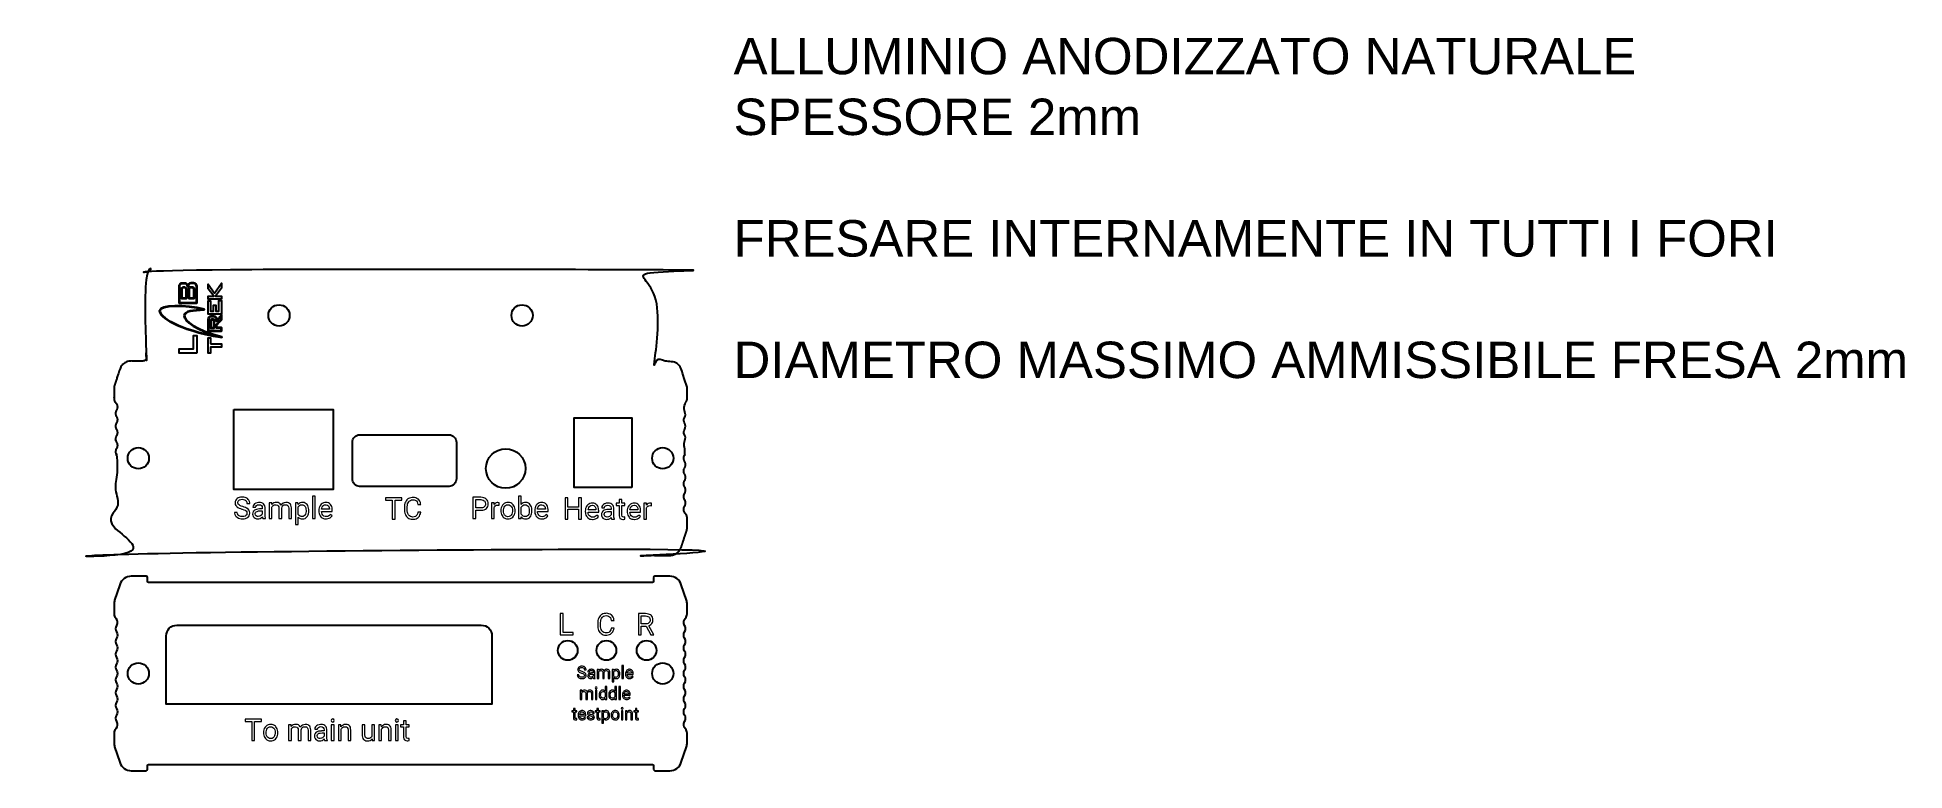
# Model space of a CAD drawing. Header units: inches. Extents: x -13 to 295, y 0 to 121.
import ezdxf

# ---------------------------------------------------------------- set-up
doc = ezdxf.new("R2010")
doc.units = ezdxf.units.IN
doc.header["$MEASUREMENT"] = 0
doc.layers.add('INCISIONI', color=3, linetype='Continuous')
doc.layers.add('TAGLIO', color=1, linetype='Continuous')
doc.styles.get("Standard").update_dxf_attribs({"font": 'Arial.ttf'})

msp = doc.modelspace()

# ---------------------------------------------------------------- texts
at = {"insert": (101.95, 120.64), "char_height": 6, "attachment_point": 1}
msp.add_mtext_dynamic_manual_height_columns('ALLUMINIO ANODIZZATO NATURALE \\PSPESSORE 2mm\\P\\PFRESARE INTERNAMENTE IN TUTTI I FORI\\P\\PDIAMETRO MASSIMO AMMISSIBILE FRESA 2mm', width=226.9994, gutter_width=1, heights=[0], dxfattribs=at)

# ---------------------------------------------------------------- linework, layer by layer
at = {"layer": 'INCISIONI'}
for p, q in [((13.64, 77.04), (13.64, 77.04)), ((15.88, 74.03), (15.88, 74.03)), ((16.86, 74.26), (16.86, 74.26)), ((17.68, 72.4), (17.68, 72.4))]:
    msp.add_line(p, q, dxfattribs=at)
for points in [[(17.68, 77.62), (15.51, 77.62), (15.51, 78.13), (16.41, 78.13), (15.51, 79.34), (15.51, 80.07), (16.53, 78.63), (17.68, 80.25), (17.68, 79.44), (16.72, 78.13), (17.68, 78.13), (17.68, 77.62)], [(17.68, 75.15), (15.51, 75.15), (15.51, 77.37), (15.88, 77.37), (15.88, 75.65), (16.36, 75.65), (16.36, 76.65), (16.73, 76.65), (16.73, 75.65), (17.27, 75.65), (17.27, 77.39), (17.68, 77.39), (17.68, 75.15)], [(13.64, 68.75), (10.7, 68.75), (10.7, 69.43), (13.09, 69.43), (13.09, 71.64), (13.64, 71.64), (13.64, 68.75)], [(15.9, 70.25), (17.68, 70.25), (17.68, 69.74), (15.9, 69.74), (15.9, 68.75), (15.51, 68.75), (15.51, 71.25), (15.9, 71.25), (15.9, 70.25)]]:
    msp.add_lwpolyline(points, close=True, dxfattribs=at)
at = {"layer": 'INCISIONI', "color": 3, "lineweight": 0}
for points in [[(21.05, 43.06), (21.11, 43.05), (21.36, 42.96), (21.56, 42.87), (21.7, 42.79), (21.72, 42.78), (21.84, 42.61), (21.88, 42.39), (21.88, 42.35), (21.83, 42.14), (21.69, 41.98), (21.58, 41.92), (21.38, 41.85), (21.13, 41.83), (21.13, 41.83), (20.89, 41.85), (20.68, 41.91), (20.5, 42.02), (20.41, 42.11), (20.3, 42.3), (20.27, 42.52), (19.81, 42.52), (19.82, 42.37), (19.87, 42.16), (19.98, 41.97), (20.08, 41.84), (20.25, 41.71), (20.46, 41.59), (20.48, 41.58), (20.68, 41.51), (20.9, 41.47), (21.13, 41.45), (21.2, 41.45), (21.44, 41.48), (21.65, 41.53), (21.85, 41.61), (22.02, 41.71), (22.12, 41.8), (22.25, 41.97), (22.32, 42.17), (22.35, 42.39), (22.35, 42.44), (22.31, 42.66), (22.23, 42.86), (22.2, 42.9), (22.06, 43.06), (21.87, 43.2), (21.82, 43.23), (21.65, 43.31), (21.43, 43.39), (21.18, 43.47), (21.17, 43.47), (20.91, 43.56), (20.71, 43.65), (20.57, 43.74), (20.43, 43.9), (20.38, 44.11), (20.39, 44.15), (20.44, 44.36), (20.57, 44.52), (20.66, 44.58), (20.86, 44.65), (21.11, 44.67), (21.3, 44.66), (21.51, 44.6), (21.67, 44.49), (21.75, 44.41), (21.85, 44.22), (21.88, 43.99), (22.34, 43.99), (22.33, 44.11), (22.28, 44.33), (22.19, 44.53), (22.1, 44.64), (21.94, 44.79), (21.75, 44.91), (21.56, 44.99), (21.34, 45.04), (21.11, 45.05), (21.07, 45.05), (20.83, 45.03), (20.61, 44.98), (20.42, 44.9), (20.25, 44.78), (20.14, 44.68), (20.02, 44.51), (19.94, 44.31), (19.92, 44.1), (19.92, 44.06), (19.95, 43.84), (20.04, 43.65), (20.19, 43.48), (20.23, 43.45), (20.39, 43.34), (20.57, 43.24), (20.79, 43.14)], [(23.86, 43.79), (24.1, 43.76), (24.27, 43.66), (24.36, 43.51), (24.4, 43.28), (24.4, 43.08), (23.97, 43.08), (23.94, 43.08), (23.69, 43.06), (23.46, 43.02), (23.27, 42.95), (23.11, 42.86), (23.04, 42.8), (22.9, 42.64), (22.82, 42.45), (22.8, 42.22), (22.82, 42.04), (22.9, 41.84), (23.04, 41.67), (23.06, 41.66), (23.23, 41.55), (23.44, 41.48), (23.67, 41.45), (23.85, 41.47), (24.05, 41.53), (24.24, 41.63), (24.41, 41.78), (24.42, 41.7), (24.47, 41.5), (24.94, 41.5), (24.94, 41.54), (24.9, 41.65), (24.86, 41.86), (24.85, 42.11), (24.85, 43.31), (24.85, 43.35), (24.81, 43.58), (24.72, 43.77), (24.58, 43.93), (24.52, 43.98), (24.34, 44.08), (24.13, 44.13), (23.88, 44.15), (23.79, 44.15), (23.57, 44.11), (23.36, 44.04), (23.33, 44.03), (23.14, 43.91), (22.99, 43.76), (22.89, 43.59), (22.85, 43.38), (23.3, 43.38), (23.32, 43.5), (23.46, 43.67), (23.63, 43.76), (23.86, 43.79)], [(26.31, 44.07), (26.13, 43.96), (25.98, 43.82), (25.96, 44.1), (25.54, 44.1), (25.54, 41.5), (25.99, 41.5), (25.99, 43.4), (26.04, 43.51), (26.18, 43.66), (26.36, 43.75), (26.59, 43.77), (26.7, 43.77), (26.89, 43.71), (27.03, 43.6), (27.11, 43.43), (27.14, 43.21), (27.14, 41.5), (27.59, 41.5), (27.59, 43.23), (27.59, 43.24), (27.65, 43.46), (27.78, 43.63), (27.78, 43.63), (27.97, 43.74), (28.19, 43.77), (28.22, 43.77), (28.46, 43.74), (28.62, 43.64), (28.62, 43.63), (28.71, 43.46), (28.74, 43.22), (28.74, 41.5), (29.19, 41.5), (29.19, 43.25), (29.19, 43.26), (29.16, 43.5), (29.11, 43.7), (29.02, 43.86), (28.89, 43.99), (28.73, 44.08), (28.54, 44.13), (28.32, 44.15), (28.25, 44.15), (28.02, 44.11), (27.83, 44.04), (27.82, 44.03), (27.63, 43.9), (27.49, 43.73), (27.47, 43.78), (27.34, 43.94), (27.18, 44.06), (26.99, 44.13), (26.75, 44.15), (26.52, 44.13)], [(31.63, 41.66), (31.78, 41.82), (31.85, 41.91), (31.94, 42.09), (32, 42.3), (32.04, 42.53), (32.05, 42.78), (32.05, 42.82), (32.05, 42.99), (32.02, 43.23), (31.97, 43.45), (31.89, 43.64), (31.78, 43.8), (31.64, 43.95), (31.47, 44.06), (31.27, 44.13), (31.04, 44.15), (30.83, 44.13), (30.62, 44.07), (30.44, 43.96), (30.29, 43.82), (30.27, 44.1), (29.86, 44.1), (29.86, 40.5), (30.3, 40.5), (30.3, 41.76), (30.43, 41.64), (30.61, 41.54), (30.81, 41.47), (31.05, 41.45), (31.26, 41.47), (31.46, 41.54)], [(31.27, 43.67), (31.42, 43.52), (31.46, 43.47), (31.54, 43.29), (31.59, 43.07), (31.61, 42.83), (31.61, 42.67), (31.58, 42.44), (31.51, 42.23), (31.42, 42.07), (31.31, 41.95), (31.13, 41.85), (30.91, 41.82), (30.81, 41.82), (30.61, 41.88), (30.44, 42), (30.3, 42.17), (30.3, 43.41), (30.36, 43.5), (30.51, 43.65), (30.69, 43.74), (30.91, 43.77), (31.08, 43.75)], [(33.1, 45.19), (32.66, 45.19), (32.66, 41.5), (33.1, 41.5), (33.1, 41.5)], [(34.26, 41.62), (34.45, 41.53), (34.66, 41.47), (34.89, 41.45), (34.97, 41.46), (35.2, 41.49), (35.4, 41.55), (35.58, 41.65), (35.74, 41.79), (35.87, 41.96), (35.6, 42.17), (35.49, 42.05), (35.32, 41.91), (35.15, 41.85), (34.92, 41.82), (34.73, 41.84), (34.54, 41.92), (34.37, 42.06), (34.36, 42.06), (34.25, 42.24), (34.17, 42.44), (34.15, 42.68), (35.91, 42.68), (35.91, 42.86), (35.9, 43.02), (35.87, 43.26), (35.82, 43.47), (35.73, 43.66), (35.63, 43.82), (35.62, 43.83), (35.46, 43.97), (35.28, 44.07), (35.07, 44.13), (34.84, 44.15), (34.67, 44.14), (34.46, 44.08), (34.26, 43.98), (34.11, 43.86), (33.97, 43.7), (33.85, 43.5), (33.83, 43.47), (33.76, 43.26), (33.72, 43.05), (33.7, 42.81), (33.7, 42.73), (33.71, 42.58), (33.74, 42.35), (33.81, 42.15), (33.9, 41.97), (34.03, 41.8), (34.09, 41.75)], [(34.27, 43.43), (34.39, 43.59), (34.44, 43.64), (34.62, 43.75), (34.84, 43.79), (34.9, 43.78), (35.11, 43.73), (35.28, 43.6), (35.34, 43.51), (35.43, 43.32), (35.46, 43.07), (35.46, 43.04), (34.16, 43.04), (34.19, 43.22)], [(44.67, 44.93), (44.67, 44.55), (45.79, 44.55), (45.79, 41.43), (46.25, 41.43), (46.25, 44.55), (47.38, 44.55), (47.38, 44.93)], [(49.94, 42.27), (49.85, 42.08), (49.74, 41.94), (49.6, 41.85), (49.39, 41.78), (49.14, 41.76), (49.01, 41.77), (48.8, 41.83), (48.63, 41.94), (48.48, 42.1), (48.45, 42.14), (48.36, 42.32), (48.29, 42.52), (48.25, 42.75), (48.24, 43), (48.24, 43.34), (48.24, 43.46), (48.27, 43.71), (48.31, 43.92), (48.39, 44.11), (48.49, 44.27), (48.59, 44.38), (48.76, 44.5), (48.96, 44.58), (49.18, 44.6), (49.37, 44.59), (49.58, 44.52), (49.75, 44.41), (49.75, 44.41), (49.87, 44.26), (49.95, 44.06), (50.01, 43.81), (50.47, 43.81), (50.46, 43.9), (50.41, 44.13), (50.32, 44.34), (50.22, 44.52), (50.08, 44.67), (50.01, 44.72), (49.84, 44.83), (49.65, 44.92), (49.43, 44.96), (49.18, 44.98), (49.07, 44.97), (48.84, 44.94), (48.64, 44.88), (48.45, 44.78), (48.36, 44.73), (48.2, 44.59), (48.07, 44.41), (47.95, 44.21), (47.88, 44.03), (47.82, 43.82), (47.79, 43.59), (47.78, 43.35), (47.78, 43.02), (47.78, 42.83), (47.81, 42.59), (47.86, 42.37), (47.94, 42.17), (48.03, 41.99), (48.15, 41.83), (48.18, 41.8), (48.33, 41.65), (48.51, 41.53), (48.7, 41.45), (48.91, 41.4), (49.14, 41.38), (49.26, 41.39), (49.5, 41.42), (49.71, 41.47), (49.89, 41.56), (50.06, 41.69), (50.12, 41.74), (50.25, 41.9), (50.35, 42.09), (50.43, 42.3), (50.47, 42.54), (50.01, 42.54), (50, 42.52)], [(60.92, 42.95), (61.11, 43.03), (61.27, 43.14), (61.4, 43.3), (61.51, 43.48), (61.56, 43.69), (61.58, 43.93), (61.56, 44.15), (61.5, 44.36), (61.4, 44.54), (61.26, 44.7), (61.2, 44.76), (61.03, 44.86), (60.83, 44.94), (60.61, 44.98), (60.36, 45), (59.07, 45), (59.07, 41.5), (59.53, 41.5), (59.53, 42.87), (60.35, 42.87), (60.46, 42.87), (60.71, 42.9)], [(60.81, 43.34), (60.61, 43.27), (60.36, 43.25), (59.53, 43.25), (59.53, 44.62), (60.38, 44.62), (60.55, 44.61), (60.76, 44.54), (60.92, 44.43), (61, 44.34), (61.09, 44.16), (61.12, 43.93), (61.11, 43.79), (61.05, 43.58), (60.92, 43.42)], [(63.36, 43.7), (63.36, 44.11), (63.16, 44.15), (63.06, 44.14), (62.86, 44.09), (62.68, 43.97), (62.54, 43.8), (62.53, 44.1), (62.1, 44.1), (62.1, 41.5), (62.55, 41.5), (62.55, 43.34), (62.6, 43.45), (62.73, 43.6), (62.91, 43.69), (63.14, 43.72)], [(64.41, 44.08), (64.22, 43.98), (64.07, 43.87), (63.92, 43.71), (63.8, 43.51), (63.79, 43.48), (63.71, 43.27), (63.66, 43.05), (63.65, 42.82), (63.65, 42.79), (63.66, 42.6), (63.7, 42.37), (63.76, 42.17), (63.86, 41.98), (63.98, 41.82), (64.04, 41.75), (64.21, 41.62), (64.4, 41.53), (64.6, 41.47), (64.83, 41.45), (65.05, 41.47), (65.26, 41.52), (65.46, 41.62), (65.61, 41.73), (65.75, 41.9), (65.87, 42.09), (65.89, 42.12), (65.96, 42.32), (66, 42.53), (66.02, 42.77), (66.02, 42.8), (66.01, 43), (65.97, 43.22), (65.91, 43.43), (65.81, 43.62), (65.69, 43.78), (65.63, 43.84), (65.46, 43.98), (65.27, 44.07), (65.06, 44.13), (64.83, 44.15), (64.63, 44.13)], [(65.02, 43.76), (65.21, 43.67), (65.37, 43.52), (65.41, 43.46), (65.5, 43.28), (65.55, 43.07), (65.57, 42.82), (65.57, 42.68), (65.53, 42.45), (65.47, 42.25), (65.37, 42.08), (65.24, 41.94), (65.05, 41.85), (64.83, 41.81), (64.65, 41.84), (64.46, 41.92), (64.3, 42.08), (64.26, 42.13), (64.17, 42.31), (64.11, 42.53), (64.1, 42.77), (64.1, 42.92), (64.14, 43.16), (64.2, 43.36), (64.3, 43.52), (64.43, 43.65), (64.61, 43.75), (64.83, 43.78)], [(67.97, 41.47), (68.17, 41.54), (68.35, 41.65), (68.5, 41.81), (68.57, 41.91), (68.66, 42.09), (68.72, 42.29), (68.76, 42.52), (68.77, 42.77), (68.77, 42.81), (68.77, 42.98), (68.74, 43.22), (68.69, 43.43), (68.61, 43.62), (68.5, 43.79), (68.36, 43.94), (68.19, 44.06), (67.99, 44.12), (67.76, 44.15), (67.56, 44.13), (67.35, 44.07), (67.17, 43.96), (67.02, 43.81), (67.02, 45.19), (66.57, 45.19), (66.57, 41.5), (66.98, 41.5), (67, 41.8), (67.15, 41.65), (67.33, 41.54), (67.53, 41.47), (67.76, 41.45)], [(68.19, 43.47), (68.27, 43.29), (68.31, 43.07), (68.33, 42.82), (68.33, 42.68), (68.3, 42.44), (68.24, 42.24), (68.15, 42.08), (68.05, 41.97), (67.87, 41.86), (67.65, 41.83), (67.49, 41.84), (67.3, 41.92), (67.14, 42.05), (67.02, 42.24), (67.02, 43.36), (67.11, 43.51), (67.25, 43.65), (67.43, 43.74), (67.65, 43.77), (67.81, 43.75), (68.01, 43.67), (68.16, 43.52)], [(71.12, 42.16), (71.01, 42.04), (70.84, 41.91), (70.67, 41.84), (70.44, 41.81), (70.26, 41.83), (70.06, 41.91), (69.89, 42.05), (69.88, 42.06), (69.77, 42.23), (69.7, 42.44), (69.67, 42.67), (71.43, 42.67), (71.43, 42.86), (71.42, 43.02), (71.39, 43.25), (71.34, 43.47), (71.26, 43.66), (71.14, 43.81), (71.14, 43.82), (70.99, 43.96), (70.8, 44.07), (70.59, 44.13), (70.36, 44.15), (70.2, 44.13), (69.98, 44.08), (69.78, 43.98), (69.63, 43.86), (69.49, 43.7), (69.37, 43.5), (69.35, 43.46), (69.28, 43.26), (69.24, 43.04), (69.22, 42.81), (69.22, 42.73), (69.23, 42.58), (69.26, 42.35), (69.33, 42.15), (69.43, 41.96), (69.55, 41.8), (69.61, 41.74), (69.78, 41.61), (69.97, 41.52), (70.18, 41.47), (70.41, 41.45), (70.49, 41.45), (70.72, 41.48), (70.92, 41.55), (71.1, 41.65), (71.26, 41.78), (71.39, 41.95)], [(69.79, 43.42), (69.91, 43.59), (69.96, 43.64), (70.14, 43.75), (70.36, 43.78), (70.42, 43.78), (70.63, 43.73), (70.8, 43.6), (70.87, 43.51), (70.95, 43.31), (70.98, 43.07), (70.98, 43.04), (69.68, 43.04), (69.71, 43.21)], [(74.69, 43.4), (74.69, 44.91), (74.23, 44.91), (74.23, 41.41), (74.69, 41.41), (74.69, 43.03), (76.45, 43.03), (76.45, 41.41), (76.92, 41.41), (76.92, 44.91), (76.45, 44.91), (76.45, 43.4)], [(79.45, 42.08), (79.34, 41.95), (79.17, 41.82), (79, 41.75), (78.77, 41.72), (78.59, 41.74), (78.39, 41.82), (78.22, 41.96), (78.22, 41.97), (78.1, 42.14), (78.02, 42.35), (78, 42.58), (79.76, 42.58), (79.76, 42.77), (79.75, 42.93), (79.72, 43.16), (79.67, 43.38), (79.59, 43.57), (79.48, 43.72), (79.47, 43.73), (79.31, 43.87), (79.13, 43.98), (78.93, 44.04), (78.69, 44.06), (78.53, 44.04), (78.32, 43.99), (78.11, 43.89), (77.96, 43.77), (77.82, 43.61), (77.7, 43.41), (77.68, 43.37), (77.61, 43.17), (77.57, 42.95), (77.55, 42.72), (77.55, 42.64), (77.56, 42.49), (77.59, 42.26), (77.66, 42.06), (77.75, 41.87), (77.89, 41.71), (77.94, 41.65), (78.11, 41.53), (78.3, 41.43), (78.51, 41.38), (78.74, 41.36), (78.83, 41.36), (79.05, 41.39), (79.25, 41.46), (79.43, 41.56), (79.59, 41.69), (79.72, 41.86)], [(78.97, 43.64), (79.13, 43.51), (79.2, 43.42), (79.28, 43.22), (79.31, 42.98), (79.31, 42.95), (78.01, 42.95), (78.05, 43.12), (78.12, 43.33), (78.24, 43.5), (78.29, 43.55), (78.47, 43.66), (78.69, 43.69), (78.75, 43.69)], [(81.77, 43.41), (81.81, 43.19), (81.81, 42.98), (81.38, 42.98), (81.35, 42.98), (81.09, 42.97), (80.87, 42.93), (80.67, 42.86), (80.51, 42.76), (80.44, 42.71), (80.31, 42.55), (80.23, 42.35), (80.2, 42.13), (80.22, 41.94), (80.3, 41.74), (80.45, 41.58), (80.46, 41.56), (80.64, 41.45), (80.84, 41.38), (81.07, 41.36), (81.25, 41.38), (81.45, 41.43), (81.64, 41.54), (81.81, 41.68), (81.83, 41.61), (81.88, 41.41), (82.34, 41.41), (82.34, 41.45), (82.31, 41.55), (82.26, 41.76), (82.25, 42.02), (82.25, 43.21), (82.25, 43.25), (82.21, 43.48), (82.13, 43.68), (81.99, 43.83), (81.92, 43.89), (81.74, 43.98), (81.53, 44.04), (81.28, 44.06), (81.19, 44.05), (80.97, 44.02), (80.77, 43.95), (80.73, 43.94), (80.54, 43.82), (80.39, 43.66), (80.29, 43.5), (80.25, 43.29), (80.7, 43.29), (80.72, 43.41), (80.86, 43.58), (81.03, 43.67), (81.26, 43.7), (81.26, 43.7), (81.5, 43.66), (81.67, 43.56)], [(83.11, 44.64), (83.11, 44.01), (82.63, 44.01), (82.63, 43.66), (83.11, 43.66), (83.11, 42.05), (83.11, 41.93), (83.16, 41.71), (83.26, 41.54), (83.3, 41.5), (83.48, 41.39), (83.71, 41.36), (83.82, 41.37), (84.05, 41.41), (84.05, 41.77), (83.84, 41.74), (83.81, 41.74), (83.62, 41.82), (83.6, 41.83), (83.55, 42.05), (83.55, 43.66), (84.04, 43.66), (84.04, 44.01), (83.55, 44.01), (83.55, 44.64)], [(85.64, 41.36), (85.72, 41.36), (85.94, 41.39), (86.14, 41.46), (86.32, 41.56), (86.48, 41.69), (86.62, 41.86), (86.35, 42.08), (86.23, 41.95), (86.06, 41.82), (85.89, 41.75), (85.66, 41.72), (85.48, 41.74), (85.28, 41.82), (85.11, 41.96), (85.11, 41.97), (84.99, 42.14), (84.92, 42.35), (84.89, 42.58), (86.65, 42.58), (86.65, 42.77), (86.64, 42.93), (86.62, 43.16), (86.56, 43.38), (86.48, 43.57), (86.37, 43.72), (86.36, 43.73), (86.21, 43.87), (86.03, 43.98), (85.82, 44.04), (85.58, 44.06), (85.42, 44.04), (85.21, 43.99), (85.01, 43.89), (84.86, 43.77), (84.71, 43.61), (84.59, 43.41), (84.57, 43.37), (84.5, 43.17), (84.46, 42.95), (84.44, 42.72), (84.44, 42.64), (84.45, 42.49), (84.48, 42.26), (84.55, 42.06), (84.65, 41.87), (84.77, 41.71), (84.83, 41.65), (85, 41.53), (85.19, 41.43), (85.4, 41.38)], [(85.58, 43.69), (85.64, 43.69), (85.85, 43.64), (86.02, 43.51), (86.09, 43.42), (86.17, 43.22), (86.21, 42.98), (86.21, 42.95), (84.9, 42.95), (84.94, 43.12), (85.01, 43.33), (85.13, 43.5), (85.18, 43.55), (85.36, 43.66)], [(87.8, 43.51), (87.98, 43.6), (88.2, 43.63), (88.42, 43.61), (88.42, 44.02), (88.22, 44.06), (88.12, 44.05), (87.92, 44), (87.75, 43.88), (87.6, 43.71), (87.6, 44.01), (87.16, 44.01), (87.16, 41.41), (87.61, 41.41), (87.61, 43.25), (87.66, 43.36)], [(24.31, 42.09), (24.13, 41.95), (23.95, 41.87), (23.74, 41.84), (23.57, 41.86), (23.38, 41.96), (23.29, 42.07), (23.24, 42.28), (23.24, 42.33), (23.29, 42.49), (23.39, 42.61), (23.55, 42.69), (23.77, 42.75), (24.06, 42.76), (24.4, 42.76), (24.4, 42.23)], [(80.69, 41.98), (80.64, 42.19), (80.64, 42.23), (80.69, 42.39), (80.79, 42.51), (80.96, 42.6), (81.18, 42.65), (81.46, 42.67), (81.81, 42.67), (81.81, 42.14), (81.71, 42), (81.54, 41.86), (81.36, 41.78), (81.14, 41.75), (80.97, 41.77), (80.78, 41.87)], [(73.43, 25.85), (73.43, 22.35), (75.55, 22.35), (75.55, 22.73), (73.9, 22.73), (73.9, 25.85)], [(80.18, 25.66), (80.01, 25.51), (79.87, 25.34), (79.76, 25.14), (79.69, 24.95), (79.63, 24.74), (79.6, 24.52), (79.59, 24.28), (79.59, 23.94), (79.59, 23.75), (79.62, 23.52), (79.67, 23.3), (79.75, 23.1), (79.84, 22.92), (79.96, 22.75), (79.99, 22.73), (80.14, 22.58), (80.32, 22.46), (80.51, 22.38), (80.72, 22.32), (80.96, 22.31), (81.07, 22.31), (81.31, 22.34), (81.52, 22.4), (81.71, 22.49), (81.87, 22.61), (81.93, 22.67), (82.06, 22.83), (82.16, 23.02), (82.24, 23.23), (82.28, 23.47), (81.82, 23.47), (81.81, 23.45), (81.75, 23.2), (81.66, 23), (81.54, 22.86), (81.41, 22.77), (81.2, 22.71), (80.96, 22.69), (80.82, 22.7), (80.61, 22.75), (80.44, 22.86), (80.29, 23.02), (80.26, 23.07), (80.17, 23.25), (80.1, 23.45), (80.06, 23.67), (80.05, 23.93), (80.05, 24.27), (80.05, 24.39), (80.08, 24.63), (80.13, 24.85), (80.2, 25.04), (80.3, 25.2), (80.4, 25.31), (80.57, 25.43), (80.77, 25.5), (81, 25.53), (81.18, 25.51), (81.39, 25.45), (81.56, 25.34), (81.56, 25.33), (81.68, 25.19), (81.76, 24.98), (81.82, 24.73), (82.28, 24.73), (82.27, 24.83), (82.22, 25.06), (82.14, 25.26), (82.03, 25.44), (81.89, 25.59), (81.83, 25.65), (81.65, 25.76), (81.45, 25.84), (81.24, 25.89), (81, 25.91), (80.88, 25.9), (80.66, 25.87), (80.45, 25.8), (80.26, 25.71)], [(86.3, 22.35), (86.76, 22.35), (86.76, 23.77), (87.58, 23.77), (88.34, 22.35), (88.84, 22.35), (88.84, 22.38), (88.02, 23.87), (88.18, 23.94), (88.36, 24.07), (88.51, 24.23), (88.59, 24.37), (88.66, 24.57), (88.68, 24.8), (88.68, 24.8), (88.66, 25.04), (88.6, 25.25), (88.51, 25.43), (88.37, 25.58), (88.31, 25.63), (88.14, 25.73), (87.94, 25.79), (87.71, 25.84), (87.46, 25.85), (86.3, 25.85)], [(86.76, 25.47), (87.47, 25.47), (87.65, 25.46), (87.86, 25.4), (88.03, 25.3), (88.1, 25.22), (88.19, 25.03), (88.22, 24.8), (88.21, 24.69), (88.15, 24.49), (88.02, 24.32), (87.91, 24.24), (87.71, 24.17), (87.47, 24.15), (86.76, 24.15)], [(77.66, 15.84), (77.62, 15.96), (77.6, 15.98), (77.52, 16.07), (77.41, 16.15), (77.38, 16.17), (77.28, 16.22), (77.16, 16.26), (77.02, 16.31), (77.01, 16.31), (76.86, 16.36), (76.75, 16.41), (76.66, 16.46), (76.59, 16.55), (76.56, 16.67), (76.56, 16.7), (76.59, 16.82), (76.67, 16.91), (76.72, 16.94), (76.83, 16.98), (76.97, 17), (77.08, 16.99), (77.2, 16.95), (77.3, 16.89), (77.34, 16.84), (77.39, 16.73), (77.41, 16.6), (77.68, 16.6), (77.67, 16.67), (77.64, 16.79), (77.59, 16.91), (77.54, 16.97), (77.45, 17.06), (77.34, 17.13), (77.23, 17.17), (77.11, 17.2), (76.97, 17.21), (76.95, 17.21), (76.81, 17.2), (76.69, 17.17), (76.58, 17.12), (76.48, 17.06), (76.42, 17), (76.35, 16.9), (76.31, 16.79), (76.29, 16.66), (76.29, 16.64), (76.31, 16.52), (76.37, 16.41), (76.45, 16.31), (76.47, 16.29), (76.56, 16.23), (76.67, 16.17), (76.79, 16.12), (76.94, 16.07), (76.97, 16.07), (77.12, 16.02), (77.23, 15.96), (77.31, 15.91), (77.32, 15.91), (77.39, 15.81), (77.42, 15.69), (77.42, 15.67), (77.39, 15.55), (77.31, 15.46), (77.24, 15.42), (77.13, 15.38), (76.99, 15.37), (76.99, 15.37), (76.85, 15.38), (76.73, 15.42), (76.63, 15.48), (76.57, 15.53), (76.51, 15.64), (76.49, 15.76), (76.23, 15.76), (76.24, 15.68), (76.27, 15.56), (76.33, 15.45), (76.39, 15.38), (76.48, 15.3), (76.6, 15.24), (76.61, 15.23), (76.73, 15.19), (76.86, 15.16), (76.99, 15.15), (77.02, 15.15), (77.16, 15.17), (77.29, 15.19), (77.4, 15.24), (77.49, 15.3), (77.55, 15.35), (77.62, 15.45), (77.67, 15.56), (77.68, 15.69), (77.68, 15.71)], [(78.22, 16.26), (78.24, 16.32), (78.32, 16.42), (78.41, 16.47), (78.54, 16.49), (78.55, 16.49), (78.68, 16.47), (78.78, 16.41), (78.84, 16.33), (78.86, 16.2), (78.86, 16.08), (78.61, 16.08), (78.59, 16.08), (78.45, 16.07), (78.32, 16.05), (78.21, 16.01), (78.11, 15.96), (78.08, 15.93), (78, 15.83), (77.95, 15.72), (77.94, 15.6), (77.95, 15.49), (78, 15.37), (78.08, 15.28), (78.09, 15.27), (78.19, 15.21), (78.31, 15.17), (78.44, 15.15), (78.54, 15.16), (78.65, 15.19), (78.76, 15.26), (78.86, 15.34), (78.87, 15.3), (78.9, 15.18), (79.16, 15.18), (79.16, 15.2), (79.14, 15.26), (79.12, 15.38), (79.11, 15.53), (79.11, 16.21), (79.11, 16.24), (79.09, 16.37), (79.04, 16.48), (78.96, 16.57), (78.92, 16.6), (78.82, 16.65), (78.7, 16.68), (78.56, 16.7), (78.51, 16.69), (78.38, 16.68), (78.26, 16.64), (78.25, 16.63), (78.13, 16.56), (78.05, 16.47), (77.99, 16.37), (77.97, 16.26)], [(78.86, 15.6), (78.8, 15.52), (78.7, 15.44), (78.6, 15.4), (78.47, 15.37), (78.38, 15.39), (78.27, 15.44), (78.22, 15.51), (78.19, 15.63), (78.19, 15.65), (78.22, 15.74), (78.28, 15.81), (78.37, 15.86), (78.5, 15.89), (78.66, 15.9), (78.86, 15.9)], [(79.51, 16.67), (79.51, 15.18), (79.76, 15.18), (79.76, 16.27), (79.79, 16.33), (79.87, 16.41), (79.98, 16.46), (80.1, 16.48), (80.17, 16.48), (80.28, 16.44), (80.36, 16.38), (80.41, 16.28), (80.42, 16.16), (80.42, 15.18), (80.68, 15.18), (80.68, 16.17), (80.68, 16.18), (80.71, 16.3), (80.78, 16.4), (80.79, 16.4), (80.89, 16.46), (81.02, 16.48), (81.04, 16.48), (81.17, 16.46), (81.26, 16.4), (81.27, 16.4), (81.32, 16.3), (81.34, 16.16), (81.34, 15.18), (81.59, 15.18), (81.59, 16.18), (81.59, 16.19), (81.58, 16.32), (81.54, 16.44), (81.49, 16.53), (81.42, 16.6), (81.33, 16.66), (81.22, 16.68), (81.09, 16.7), (81.05, 16.7), (80.93, 16.68), (80.81, 16.63), (80.81, 16.63), (80.7, 16.55), (80.62, 16.46), (80.61, 16.48), (80.54, 16.58), (80.45, 16.64), (80.33, 16.68), (80.2, 16.7), (80.07, 16.68), (79.95, 16.65), (79.85, 16.59), (79.76, 16.5), (79.75, 16.67)], [(82.31, 16.59), (82.22, 16.5), (82.21, 16.67), (81.97, 16.67), (81.97, 14.61), (82.23, 14.61), (82.23, 15.33), (82.3, 15.26), (82.4, 15.2), (82.52, 15.17), (82.65, 15.15), (82.77, 15.17), (82.89, 15.2), (82.99, 15.27), (83.07, 15.36), (83.11, 15.42), (83.16, 15.52), (83.2, 15.64), (83.22, 15.77), (83.23, 15.91), (83.23, 15.93), (83.23, 16.03), (83.21, 16.17), (83.18, 16.29), (83.13, 16.4), (83.07, 16.49), (82.99, 16.58), (82.89, 16.64), (82.78, 16.68), (82.65, 16.7), (82.53, 16.68), (82.41, 16.65)], [(82.51, 15.37), (82.4, 15.4), (82.3, 15.46), (82.23, 15.57), (82.23, 16.28), (82.26, 16.32), (82.35, 16.41), (82.45, 16.46), (82.57, 16.48), (82.67, 16.47), (82.78, 16.42), (82.87, 16.34), (82.89, 16.31), (82.94, 16.2), (82.96, 16.08), (82.97, 15.94), (82.97, 15.85), (82.95, 15.71), (82.92, 15.6), (82.87, 15.51), (82.81, 15.44), (82.7, 15.38), (82.58, 15.36)], [(83.83, 15.18), (83.83, 15.18), (83.83, 17.29), (83.57, 17.29), (83.57, 15.18)], [(84.41, 16.53), (84.32, 16.44), (84.25, 16.33), (84.25, 16.3), (84.2, 16.19), (84.18, 16.07), (84.17, 15.93), (84.17, 15.88), (84.17, 15.8), (84.19, 15.67), (84.23, 15.55), (84.29, 15.45), (84.36, 15.35), (84.39, 15.32), (84.49, 15.25), (84.6, 15.2), (84.72, 15.17), (84.85, 15.15), (84.9, 15.16), (85.03, 15.17), (85.14, 15.21), (85.24, 15.27), (85.33, 15.35), (85.41, 15.44), (85.26, 15.56), (85.19, 15.49), (85.09, 15.42), (85, 15.38), (84.86, 15.36), (84.76, 15.37), (84.65, 15.42), (84.55, 15.5), (84.55, 15.5), (84.48, 15.6), (84.44, 15.72), (84.42, 15.85), (85.43, 15.85), (85.43, 15.96), (85.43, 16.05), (85.41, 16.19), (85.38, 16.31), (85.33, 16.41), (85.27, 16.5), (85.26, 16.51), (85.18, 16.59), (85.07, 16.65), (84.95, 16.68), (84.82, 16.7), (84.72, 16.69), (84.61, 16.66), (84.49, 16.6)], [(84.45, 16.16), (84.5, 16.28), (84.56, 16.38), (84.59, 16.4), (84.7, 16.47), (84.82, 16.49), (84.86, 16.49), (84.98, 16.46), (85.07, 16.38), (85.11, 16.33), (85.15, 16.22), (85.17, 16.08), (85.17, 16.06), (84.43, 16.06)], [(77.29, 13.24), (77.17, 13.21), (77.07, 13.14), (76.98, 13.06), (76.97, 13.23), (76.73, 13.23), (76.73, 11.74), (76.99, 11.74), (76.99, 12.82), (77.02, 12.88), (77.1, 12.97), (77.2, 13.02), (77.33, 13.04), (77.39, 13.03), (77.5, 13), (77.58, 12.94), (77.63, 12.84), (77.64, 12.71), (77.64, 11.74), (77.9, 11.74), (77.9, 12.73), (77.9, 12.73), (77.93, 12.86), (78.01, 12.95), (78.01, 12.96), (78.11, 13.02), (78.24, 13.04), (78.26, 13.04), (78.4, 13.02), (78.49, 12.96), (78.49, 12.96), (78.54, 12.86), (78.56, 12.72), (78.56, 11.74), (78.81, 11.74), (78.81, 12.73), (78.81, 12.75), (78.8, 12.88), (78.77, 12.99), (78.72, 13.09), (78.64, 13.16), (78.55, 13.21), (78.45, 13.24), (78.32, 13.25), (78.28, 13.25), (78.15, 13.23), (78.04, 13.19), (78.03, 13.18), (77.93, 13.11), (77.84, 13.01), (77.83, 13.04), (77.76, 13.13), (77.67, 13.2), (77.55, 13.24), (77.42, 13.25)], [(79.24, 13.73), (79.2, 13.62), (79.24, 13.52), (79.35, 13.48), (79.46, 13.52), (79.5, 13.62), (79.46, 13.73), (79.35, 13.77)], [(79.22, 13.23), (79.22, 11.74), (79.47, 11.74), (79.47, 13.23)], [(80.4, 13.25), (80.24, 13.23), (80.1, 13.16), (79.98, 13.05), (79.93, 12.98), (79.87, 12.84), (79.83, 12.68), (79.82, 12.49), (79.82, 12.48), (79.82, 12.37), (79.85, 12.2), (79.9, 12.05), (79.98, 11.92), (79.98, 11.92), (80.1, 11.81), (80.24, 11.74), (80.4, 11.71), (80.56, 11.73), (80.71, 11.79), (80.82, 11.9), (80.84, 11.74), (81.07, 11.74), (81.07, 13.85), (80.82, 13.85), (80.82, 13.07), (80.71, 13.16), (80.57, 13.23), (80.4, 13.25)], [(80.58, 13.02), (80.71, 12.96), (80.82, 12.83), (80.82, 12.15), (80.75, 12.04), (80.62, 11.96), (80.46, 11.93), (80.45, 11.93), (80.3, 11.97), (80.18, 12.07), (80.14, 12.13), (80.09, 12.28), (80.07, 12.46), (80.08, 12.6), (80.11, 12.77), (80.18, 12.89), (80.19, 12.91), (80.31, 13), (80.47, 13.04)], [(81.99, 13.25), (81.99, 13.25), (81.82, 13.23), (81.68, 13.16), (81.56, 13.05), (81.52, 12.98), (81.45, 12.84), (81.42, 12.68), (81.4, 12.49), (81.4, 12.48), (81.41, 12.37), (81.43, 12.2), (81.49, 12.05), (81.56, 11.92), (81.57, 11.92), (81.69, 11.81), (81.83, 11.74), (81.99, 11.71), (82.15, 11.73), (82.29, 11.79), (82.41, 11.9), (82.42, 11.74), (82.66, 11.74), (82.66, 13.85), (82.4, 13.85), (82.4, 13.07), (82.3, 13.16), (82.16, 13.23)], [(82.04, 11.93), (81.88, 11.97), (81.76, 12.07), (81.72, 12.13), (81.67, 12.28), (81.66, 12.46), (81.66, 12.6), (81.7, 12.77), (81.76, 12.89), (81.77, 12.91), (81.89, 13), (82.05, 13.04), (82.17, 13.02), (82.3, 12.96), (82.4, 12.83), (82.4, 12.15), (82.33, 12.04), (82.21, 11.96), (82.05, 11.93)], [(83.32, 11.74), (83.32, 11.74), (83.32, 13.85), (83.07, 13.85), (83.07, 11.74)], [(83.82, 13), (83.75, 12.88), (83.74, 12.86), (83.7, 12.75), (83.68, 12.62), (83.67, 12.49), (83.67, 12.44), (83.67, 12.36), (83.69, 12.23), (83.73, 12.11), (83.78, 12), (83.86, 11.91), (83.89, 11.88), (83.99, 11.81), (84.09, 11.75), (84.22, 11.72), (84.35, 11.71), (84.4, 11.71), (84.52, 11.73), (84.64, 11.77), (84.74, 11.82), (84.83, 11.9), (84.91, 12), (84.75, 12.12), (84.69, 12.05), (84.59, 11.97), (84.5, 11.94), (84.36, 11.92), (84.26, 11.93), (84.15, 11.98), (84.05, 12.06), (84.05, 12.06), (83.98, 12.16), (83.94, 12.28), (83.92, 12.41), (84.93, 12.41), (84.93, 12.51), (84.93, 12.61), (84.91, 12.74), (84.88, 12.87), (84.83, 12.97), (84.77, 13.06), (84.76, 13.07), (84.68, 13.15), (84.57, 13.21), (84.45, 13.24), (84.32, 13.25), (84.23, 13.25), (84.1, 13.21), (83.99, 13.16), (83.9, 13.09)], [(83.95, 12.72), (83.99, 12.84), (84.06, 12.93), (84.09, 12.96), (84.19, 13.02), (84.32, 13.05), (84.35, 13.04), (84.47, 13.01), (84.57, 12.94), (84.61, 12.89), (84.65, 12.78), (84.68, 12.64), (84.68, 12.62), (83.93, 12.62)], [(75.89, 8.61), (75.88, 8.62), (75.86, 8.74), (75.86, 9.67), (76.13, 9.67), (76.13, 9.87), (75.86, 9.87), (75.86, 10.23), (75.6, 10.23), (75.6, 9.87), (75.33, 9.87), (75.33, 9.67), (75.6, 9.67), (75.6, 8.75), (75.6, 8.68), (75.63, 8.55), (75.69, 8.45), (75.71, 8.43), (75.81, 8.37), (75.94, 8.35), (76.01, 8.36), (76.14, 8.38), (76.14, 8.58), (76.02, 8.57), (76, 8.57)], [(77.19, 8.57), (77.06, 8.56), (76.96, 8.57), (76.84, 8.61), (76.75, 8.7), (76.74, 8.7), (76.67, 8.8), (76.63, 8.92), (76.62, 9.05), (77.62, 9.05), (77.62, 9.15), (77.62, 9.25), (77.6, 9.38), (77.57, 9.51), (77.53, 9.61), (77.46, 9.7), (77.46, 9.71), (77.37, 9.79), (77.27, 9.85), (77.15, 9.88), (77.01, 9.89), (76.92, 9.89), (76.8, 9.85), (76.69, 9.8), (76.6, 9.73), (76.51, 9.63), (76.45, 9.52), (76.44, 9.5), (76.4, 9.39), (76.37, 9.26), (76.36, 9.13), (76.36, 9.08), (76.37, 9), (76.39, 8.87), (76.42, 8.75), (76.48, 8.64), (76.55, 8.55), (76.58, 8.52), (76.68, 8.45), (76.79, 8.39), (76.91, 8.36), (77.04, 8.35), (77.09, 8.35), (77.22, 8.37), (77.34, 8.41), (77.44, 8.46), (77.53, 8.54), (77.6, 8.64), (77.45, 8.76), (77.39, 8.69), (77.29, 8.61)], [(77.05, 9.68), (77.17, 9.65), (77.27, 9.58), (77.3, 9.53), (77.35, 9.42), (77.37, 9.28), (77.37, 9.26), (76.62, 9.26), (76.65, 9.36), (76.69, 9.48), (76.76, 9.57), (76.78, 9.6), (76.89, 9.66), (77.01, 9.68)], [(77.94, 9.61), (77.91, 9.46), (77.91, 9.42), (77.96, 9.27), (77.99, 9.23), (78.13, 9.13), (78.26, 9.08), (78.43, 9.03), (78.58, 8.99), (78.7, 8.93), (78.72, 8.92), (78.78, 8.77), (78.78, 8.75), (78.7, 8.62), (78.63, 8.58), (78.46, 8.56), (78.35, 8.57), (78.21, 8.63), (78.16, 8.68), (78.11, 8.84), (77.86, 8.84), (77.87, 8.74), (77.93, 8.59), (78.01, 8.51), (78.15, 8.41), (78.29, 8.37), (78.46, 8.35), (78.58, 8.36), (78.74, 8.4), (78.88, 8.47), (78.91, 8.5), (79.01, 8.63), (79.04, 8.79), (79.03, 8.84), (78.98, 8.99), (78.95, 9.04), (78.81, 9.14), (78.67, 9.19), (78.5, 9.24), (78.36, 9.27), (78.23, 9.33), (78.23, 9.33), (78.16, 9.46), (78.16, 9.49), (78.24, 9.62), (78.29, 9.65), (78.45, 9.68), (78.54, 9.68), (78.68, 9.61), (78.71, 9.58), (78.77, 9.43), (79.02, 9.43), (79.02, 9.49), (78.97, 9.64), (78.87, 9.76), (78.78, 9.82), (78.63, 9.87), (78.45, 9.89), (78.36, 9.89), (78.2, 9.85), (78.06, 9.77), (78.03, 9.74)], [(79.75, 8.61), (79.74, 8.62), (79.71, 8.74), (79.71, 9.67), (79.99, 9.67), (79.99, 9.87), (79.71, 9.87), (79.71, 10.23), (79.46, 10.23), (79.46, 9.87), (79.19, 9.87), (79.19, 9.67), (79.46, 9.67), (79.46, 8.75), (79.46, 8.68), (79.49, 8.55), (79.54, 8.45), (79.57, 8.43), (79.67, 8.37), (79.8, 8.35), (79.87, 8.36), (80, 8.38), (80, 8.58), (79.87, 8.57), (79.86, 8.57)], [(80.62, 9.78), (80.53, 9.7), (80.52, 9.87), (80.29, 9.87), (80.29, 7.81), (80.54, 7.81), (80.54, 8.52), (80.61, 8.46), (80.71, 8.4), (80.83, 8.36), (80.97, 8.35), (81.09, 8.36), (81.2, 8.4), (81.3, 8.47), (81.38, 8.56), (81.42, 8.61), (81.47, 8.72), (81.51, 8.83), (81.53, 8.96), (81.54, 9.1), (81.54, 9.13), (81.54, 9.23), (81.52, 9.37), (81.49, 9.49), (81.45, 9.6), (81.38, 9.69), (81.31, 9.78), (81.2, 9.84), (81.09, 9.88), (80.96, 9.89), (80.84, 9.88), (80.72, 9.85)], [(80.83, 8.56), (80.71, 8.6), (80.62, 8.66), (80.54, 8.76), (80.54, 9.47), (80.57, 9.52), (80.66, 9.61), (80.76, 9.66), (80.89, 9.68), (80.98, 9.67), (81.09, 9.62), (81.18, 9.53), (81.2, 9.5), (81.25, 9.4), (81.28, 9.28), (81.29, 9.13), (81.28, 9.05), (81.27, 8.91), (81.23, 8.8), (81.18, 8.7), (81.12, 8.64), (81.01, 8.58), (80.89, 8.56)], [(82.72, 9.85), (82.6, 9.88), (82.47, 9.89), (82.35, 9.88), (82.23, 9.85), (82.12, 9.8), (82.04, 9.73), (81.95, 9.64), (81.88, 9.53), (81.87, 9.51), (81.83, 9.39), (81.81, 9.27), (81.8, 9.14), (81.8, 9.12), (81.8, 9.01), (81.82, 8.88), (81.86, 8.76), (81.91, 8.65), (81.98, 8.56), (82.02, 8.52), (82.11, 8.45), (82.22, 8.4), (82.34, 8.36), (82.47, 8.35), (82.6, 8.36), (82.72, 8.39), (82.83, 8.45), (82.92, 8.51), (83, 8.61), (83.07, 8.72), (83.07, 8.73), (83.12, 8.85), (83.14, 8.97), (83.15, 9.1), (83.15, 9.12), (83.14, 9.24), (83.12, 9.36), (83.08, 9.48), (83.03, 9.59), (82.96, 9.68), (82.92, 9.72), (82.83, 9.8)], [(82.37, 8.57), (82.26, 8.62), (82.17, 8.71), (82.15, 8.74), (82.09, 8.84), (82.06, 8.97), (82.05, 9.1), (82.06, 9.19), (82.07, 9.33), (82.11, 9.44), (82.17, 9.53), (82.24, 9.61), (82.35, 9.67), (82.47, 9.68), (82.58, 9.67), (82.69, 9.62), (82.78, 9.53), (82.8, 9.5), (82.85, 9.39), (82.88, 9.27), (82.9, 9.14), (82.89, 9.06), (82.87, 8.92), (82.84, 8.81), (82.78, 8.71), (82.7, 8.63), (82.6, 8.58), (82.47, 8.56)], [(83.51, 10.36), (83.47, 10.26), (83.51, 10.16), (83.62, 10.12), (83.73, 10.16), (83.77, 10.26), (83.73, 10.36), (83.62, 10.41)], [(83.49, 9.87), (83.49, 8.38), (83.74, 8.38), (83.74, 9.87)], [(84.4, 9.68), (84.39, 9.87), (84.15, 9.87), (84.15, 8.38), (84.4, 8.38), (84.4, 9.44), (84.46, 9.53), (84.55, 9.61), (84.64, 9.66), (84.77, 9.68), (84.9, 9.66), (84.99, 9.6), (84.99, 9.6), (85.04, 9.5), (85.06, 9.36), (85.06, 8.38), (85.32, 8.38), (85.32, 9.36), (85.32, 9.37), (85.31, 9.51), (85.28, 9.62), (85.23, 9.72), (85.16, 9.8), (85.07, 9.85), (84.97, 9.88), (84.84, 9.89), (84.83, 9.89), (84.7, 9.88), (84.59, 9.84), (84.49, 9.77)], [(86.08, 8.61), (86.08, 8.62), (86.05, 8.74), (86.05, 9.67), (86.32, 9.67), (86.32, 9.87), (86.05, 9.87), (86.05, 10.23), (85.79, 10.23), (85.79, 9.87), (85.52, 9.87), (85.52, 9.67), (85.79, 9.67), (85.79, 8.75), (85.79, 8.68), (85.82, 8.55), (85.88, 8.45), (85.9, 8.43), (86, 8.37), (86.13, 8.35), (86.2, 8.36), (86.33, 8.38), (86.33, 8.58), (86.21, 8.57), (86.19, 8.57)], [(21.56, 8.46), (21.56, 8.08), (22.68, 8.08), (22.68, 4.96), (23.14, 4.96), (23.14, 8.08), (24.26, 8.08), (24.26, 8.46)], [(25.36, 7.54), (25.16, 7.44), (25.01, 7.33), (24.86, 7.17), (24.74, 6.97), (24.73, 6.94), (24.65, 6.73), (24.61, 6.52), (24.59, 6.28), (24.59, 6.25), (24.6, 6.06), (24.64, 5.83), (24.7, 5.63), (24.8, 5.44), (24.92, 5.28), (24.98, 5.22), (25.15, 5.08), (25.34, 4.99), (25.55, 4.93), (25.78, 4.91), (25.99, 4.93), (26.21, 4.98), (26.4, 5.08), (26.55, 5.19), (26.7, 5.36), (26.82, 5.55), (26.83, 5.58), (26.9, 5.78), (26.95, 6), (26.96, 6.23), (26.96, 6.26), (26.95, 6.46), (26.91, 6.68), (26.85, 6.89), (26.76, 7.07), (26.63, 7.24), (26.57, 7.31), (26.4, 7.44), (26.21, 7.53), (26, 7.59), (25.77, 7.61), (25.57, 7.59)], [(25.97, 7.22), (26.16, 7.13), (26.31, 6.98), (26.35, 6.92), (26.44, 6.74), (26.5, 6.53), (26.52, 6.28), (26.51, 6.15), (26.48, 5.91), (26.41, 5.71), (26.32, 5.54), (26.18, 5.4), (26, 5.31), (25.78, 5.27), (25.59, 5.3), (25.4, 5.38), (25.24, 5.54), (25.2, 5.59), (25.11, 5.77), (25.06, 5.99), (25.04, 6.23), (25.05, 6.38), (25.08, 6.62), (25.15, 6.82), (25.24, 6.98), (25.37, 7.11), (25.56, 7.21), (25.77, 7.24)], [(32.08, 7.44), (31.93, 7.54), (31.73, 7.59), (31.51, 7.61), (31.44, 7.61), (31.22, 7.57), (31.02, 7.49), (31.01, 7.49), (30.83, 7.36), (30.68, 7.19), (30.65, 7.24), (30.54, 7.4), (30.37, 7.52), (30.18, 7.59), (29.94, 7.61), (29.71, 7.59), (29.5, 7.52), (29.32, 7.42), (29.16, 7.27), (29.15, 7.56), (28.73, 7.56), (28.73, 4.96), (29.18, 4.96), (29.18, 6.86), (29.23, 6.96), (29.37, 7.11), (29.55, 7.2), (29.78, 7.23), (29.89, 7.22), (30.09, 7.17), (30.22, 7.06), (30.3, 6.89), (30.33, 6.66), (30.33, 4.96), (30.78, 4.96), (30.78, 6.69), (30.78, 6.7), (30.84, 6.91), (30.97, 7.08), (30.97, 7.09), (31.15, 7.19), (31.38, 7.23), (31.41, 7.23), (31.65, 7.19), (31.81, 7.09), (31.81, 7.09), (31.9, 6.91), (31.93, 6.68), (31.93, 4.96), (32.38, 4.96), (32.38, 6.7), (32.38, 6.72), (32.35, 6.96), (32.3, 7.16), (32.21, 7.32)], [(33.75, 7.57), (33.54, 7.5), (33.51, 7.49), (33.32, 7.37), (33.17, 7.22), (33.07, 7.05), (33.03, 6.84), (33.47, 6.84), (33.49, 6.96), (33.63, 7.13), (33.81, 7.22), (34.04, 7.25), (34.04, 7.25), (34.27, 7.21), (34.44, 7.11), (34.54, 6.96), (34.58, 6.74), (34.58, 6.54), (34.15, 6.54), (34.12, 6.53), (33.87, 6.52), (33.64, 6.48), (33.45, 6.41), (33.28, 6.31), (33.22, 6.26), (33.08, 6.1), (33, 5.9), (32.98, 5.68), (33, 5.49), (33.08, 5.3), (33.22, 5.13), (33.24, 5.12), (33.41, 5), (33.62, 4.93), (33.85, 4.91), (34.03, 4.93), (34.23, 4.98), (34.42, 5.09), (34.59, 5.23), (34.6, 5.16), (34.65, 4.96), (35.12, 4.96), (35.12, 5), (35.08, 5.1), (35.04, 5.31), (35.03, 5.57), (35.03, 6.76), (35.03, 6.81), (34.99, 7.03), (34.9, 7.23), (34.76, 7.39), (34.7, 7.44), (34.52, 7.53), (34.31, 7.59), (34.06, 7.61), (33.97, 7.61)], [(34.58, 5.69), (34.49, 5.55), (34.31, 5.41), (34.13, 5.33), (33.92, 5.3), (33.74, 5.32), (33.56, 5.42), (33.47, 5.53), (33.42, 5.74), (33.42, 5.79), (33.46, 5.94), (33.57, 6.06), (33.73, 6.15), (33.95, 6.2), (34.24, 6.22), (34.58, 6.22)], [(35.79, 8.43), (35.73, 8.25), (35.79, 8.07), (35.99, 8), (36.19, 8.07), (36.25, 8.25), (36.19, 8.43), (35.99, 8.51)], [(35.76, 7.56), (35.76, 4.96), (36.21, 4.96), (36.21, 7.56)], [(37.35, 7.23), (37.34, 7.56), (36.92, 7.56), (36.92, 4.96), (37.36, 4.96), (37.36, 6.81), (37.46, 6.96), (37.62, 7.12), (37.78, 7.2), (38, 7.23), (38.23, 7.2), (38.39, 7.09), (38.39, 7.09), (38.49, 6.92), (38.52, 6.68), (38.52, 4.96), (38.96, 4.96), (38.96, 6.68), (38.96, 6.69), (38.94, 6.93), (38.89, 7.14), (38.81, 7.31), (38.69, 7.44), (38.54, 7.53), (38.35, 7.59), (38.13, 7.61), (38.11, 7.61), (37.89, 7.58), (37.69, 7.51), (37.51, 7.39)], [(42.2, 5.39), (42.01, 5.31), (41.77, 5.29), (41.7, 5.29), (41.52, 5.34), (41.39, 5.46), (41.31, 5.64), (41.29, 5.88), (41.29, 7.56), (40.84, 7.56), (40.84, 5.87), (40.85, 5.74), (40.88, 5.51), (40.96, 5.31), (41.06, 5.15), (41.09, 5.13), (41.25, 5.01), (41.46, 4.93), (41.7, 4.91), (41.91, 4.93), (42.13, 4.98), (42.31, 5.08), (42.46, 5.22), (42.47, 4.96), (42.89, 4.96), (42.89, 7.56), (42.45, 7.56), (42.45, 5.67), (42.35, 5.51)], [(44, 7.23), (43.98, 7.56), (43.56, 7.56), (43.56, 4.96), (44.01, 4.96), (44.01, 6.81), (44.1, 6.96), (44.26, 7.12), (44.42, 7.2), (44.64, 7.23), (44.87, 7.2), (45.04, 7.09), (45.04, 7.09), (45.13, 6.92), (45.16, 6.68), (45.16, 4.96), (45.61, 4.96), (45.61, 6.68), (45.61, 6.69), (45.59, 6.93), (45.54, 7.14), (45.45, 7.31), (45.33, 7.44), (45.18, 7.53), (45, 7.59), (44.78, 7.61), (44.75, 7.61), (44.53, 7.58), (44.33, 7.51), (44.16, 7.39)], [(46.35, 8.43), (46.28, 8.25), (46.35, 8.07), (46.54, 8), (46.74, 8.07), (46.81, 8.25), (46.74, 8.43), (46.54, 8.51)], [(46.32, 7.56), (46.32, 4.96), (46.76, 4.96), (46.76, 7.56)], [(48.13, 5.38), (48.08, 5.6), (48.08, 7.22), (48.56, 7.22), (48.56, 7.56), (48.08, 7.56), (48.08, 8.19), (47.63, 8.19), (47.63, 7.56), (47.16, 7.56), (47.16, 7.22), (47.63, 7.22), (47.63, 5.6), (47.64, 5.48), (47.68, 5.26), (47.78, 5.09), (47.82, 5.05), (48, 4.95), (48.23, 4.91), (48.35, 4.92), (48.57, 4.96), (48.57, 5.32), (48.36, 5.29), (48.33, 5.29), (48.14, 5.37)]]:
    msp.add_lwpolyline(points, close=True, dxfattribs=at)
at = {"layer": 'INCISIONI', "lineweight": 35}
for points, knots in [([(12.69, 80.24), (12.82, 80.24), (12.94, 80.24), (13.07, 80.24), (13.45, 80.24), (13.64, 79.95), (13.64, 79.37), (13.64, 78.59), (13.64, 77.81), (13.64, 77.04), (12.66, 77.04), (11.68, 77.04), (10.7, 77.04), (10.7, 77.88), (10.7, 78.72), (10.7, 79.55), (10.7, 80), (10.89, 80.22), (11.27, 80.22), (11.39, 80.22), (11.51, 80.22), (11.63, 80.22), (11.92, 80.22), (12.08, 80.05), (12.13, 79.71), (12.17, 80.06), (12.36, 80.24), (12.69, 80.24)], [0, 0, 0, 0, 1, 1, 1, 2, 2, 2, 3, 3, 3, 4, 4, 4, 5, 5, 5, 6, 6, 6, 7, 7, 7, 8, 8, 8, 9, 9, 9, 9]), ([(11.67, 79.58), (11.58, 79.58), (11.48, 79.58), (11.39, 79.58), (11.25, 79.58), (11.18, 79.48), (11.18, 79.27), (11.18, 78.75), (11.18, 78.23), (11.18, 77.71), (11.41, 77.71), (11.65, 77.71), (11.88, 77.71), (11.88, 78.23), (11.88, 78.75), (11.88, 79.27), (11.88, 79.48), (11.81, 79.58), (11.67, 79.58)], [0, 0, 0, 0, 1, 1, 1, 2, 2, 2, 3, 3, 3, 4, 4, 4, 5, 5, 5, 6, 6, 6, 6]), ([(12.85, 79.6), (12.78, 79.6), (12.7, 79.6), (12.63, 79.6), (12.52, 79.6), (12.44, 79.57), (12.41, 79.51), (12.38, 79.46), (12.37, 79.38), (12.37, 79.27), (12.37, 78.75), (12.37, 78.23), (12.37, 77.71), (12.61, 77.71), (12.86, 77.71), (13.11, 77.71), (13.11, 78.23), (13.11, 78.75), (13.11, 79.27), (13.11, 79.38), (13.1, 79.46), (13.07, 79.51), (13.03, 79.57), (12.96, 79.6), (12.85, 79.6)], [0, 0, 0, 0, 1, 1, 1, 2, 2, 2, 3, 3, 3, 4, 4, 4, 5, 5, 5, 6, 6, 6, 7, 7, 7, 8, 8, 8, 8]), ([(11.6, 74.87), (11.6, 73.97), (13.43, 72.48), (17.73, 71.34), (10.17, 72.64), (7.51, 74.75), (7.51, 75.71), (7.51, 76.67), (11.78, 76.73), (14.85, 75.92), (13.05, 75.8), (11.6, 75.77), (11.6, 74.87)], [0, 0, 0, 0, 1, 1, 1, 2, 2, 2, 3, 3, 3, 4, 4, 4, 4]), ([(16.44, 74.75), (16.72, 74.75), (16.86, 74.59), (16.86, 74.26), (16.86, 74.17), (16.86, 74.07), (16.86, 73.98), (17.13, 74.31), (17.41, 74.64), (17.68, 74.98), (17.68, 74.74), (17.68, 74.49), (17.68, 74.25), (17.41, 73.96), (17.13, 73.67), (16.86, 73.38), (16.86, 73.22), (16.86, 73.06), (16.86, 72.9), (17.13, 72.9), (17.41, 72.9), (17.68, 72.9), (17.68, 72.73), (17.68, 72.57), (17.68, 72.4), (16.96, 72.4), (16.23, 72.4), (15.51, 72.4), (15.51, 73.02), (15.51, 73.64), (15.51, 74.26), (15.51, 74.59), (15.65, 74.75), (15.93, 74.75), (16.1, 74.75), (16.27, 74.75), (16.44, 74.75)], [0, 0, 0, 0, 1, 1, 1, 2, 2, 2, 3, 3, 3, 4, 4, 4, 5, 5, 5, 6, 6, 6, 7, 7, 7, 8, 8, 8, 9, 9, 9, 10, 10, 10, 11, 11, 11, 12, 12, 12, 12]), ([(16.05, 74.26), (15.98, 74.26), (15.93, 74.24), (15.9, 74.2), (15.89, 74.17), (15.88, 74.11), (15.88, 74.03), (15.88, 73.66), (15.88, 73.28), (15.88, 72.9), (16.08, 72.9), (16.29, 72.9), (16.49, 72.9), (16.49, 73.28), (16.49, 73.66), (16.49, 74.03), (16.49, 74.11), (16.48, 74.17), (16.46, 74.2), (16.44, 74.24), (16.39, 74.26), (16.32, 74.26), (16.23, 74.26), (16.14, 74.26), (16.05, 74.26), (16.14, 74.26), (16.23, 74.26), (16.32, 74.26)], [0, 0, 0, 0, 1, 1, 1, 2, 2, 2, 3, 3, 3, 4, 4, 4, 5, 5, 5, 6, 6, 6, 7, 7, 7, 8, 8, 8, 9, 9, 9, 9])]:
    msp.add_open_spline(points, degree=3, knots=knots, dxfattribs=at)
at = {"layer": 'TAGLIO'}
for points in [[(19.74, 59.43), (36.06, 59.43), (36.06, 46.29), (19.74, 46.29)], [(85.2, 46.59), (75.7, 46.59), (75.7, 58.09), (85.2, 58.09)]]:
    msp.add_lwpolyline(points, close=True, dxfattribs=at)
for points in [[(40.42, 46.8, -0.414214), (39.23, 48.05), (39.23, 54.04, -0.414214), (40.42, 55.29), (55.15, 55.29, -0.414214), (56.33, 54.04), (56.33, 48.05, -0.414214), (55.15, 46.8)], [(10.34, 23.95), (60.44, 23.95, -0.414214), (62.19, 22.2), (62.19, 10.95), (8.59, 10.95), (8.59, 22.2, -0.414214)]]:
    msp.add_lwpolyline(points, format="xyb", close=True, dxfattribs=at)
for centre, radius in [((27.15, 74.94), 1.75), ((67.15, 74.94), 1.75), ((4, 51.44), 1.75), ((64.45, 49.74), 3.25), ((90.3, 51.44), 1.75), ((74.67, 19.8), 1.62), ((81.02, 19.8), 1.62), ((87.63, 19.8), 1.62), ((4, 16), 1.75), ((90.3, 16), 1.75)]:
    msp.add_circle(centre, radius, dxfattribs=at)
at = {"layer": 'TAGLIO', "lineweight": 25}
msp.add_rational_spline([(89, 35.44), (88.89, 35.44), (88.8, 35.53), (88.8, 35.64), (88.8, 35.64), (88.8, 36.24), (88.8, 36.24), (88.8, 36.36), (88.71, 36.44), (88.6, 36.44), (88.6, 36.44), (5.7, 36.44), (5.7, 36.44), (5.59, 36.44), (5.5, 36.36), (5.5, 36.24), (5.5, 36.24), (5.5, 35.64), (5.5, 35.64), (5.5, 35.53), (5.41, 35.44), (5.3, 35.44), (5.3, 35.44), (2.85, 35.44), (2.85, 35.44), (1.98, 35.44), (1.22, 36), (0.95, 36.82), (0.95, 36.82), (0.1, 39.39), (0.1, 39.39), (0.03, 39.59), (0, 39.8), (0, 40.02), (0, 40.02), (0, 41.64), (0, 41.64), (0, 41.9), (0.1, 42.14), (0.28, 42.33), (0.59, 42.66), (0.64, 43.16), (0.4, 43.54), (0.2, 43.87), (0.2, 44.27), (0.4, 44.6), (0.6, 44.92), (0.6, 45.33), (0.4, 45.65), (0.2, 45.97), (0.2, 46.38), (0.4, 46.7), (0.6, 47.03), (0.6, 47.43), (0.4, 47.76), (0.2, 48.08), (0.2, 48.49), (0.4, 48.81), (0.6, 49.13), (0.6, 49.54), (0.4, 49.86), (0.2, 50.19), (0.2, 50.6), (0.4, 50.92), (0.6, 51.24), (0.6, 51.65), (0.4, 51.97), (0.2, 52.29), (0.2, 52.7), (0.4, 53.03), (0.6, 53.35), (0.6, 53.76), (0.4, 54.08), (0.2, 54.4), (0.2, 54.81), (0.4, 55.13), (0.6, 55.46), (0.6, 55.86), (0.4, 56.19), (0.2, 56.51), (0.2, 56.92), (0.4, 57.24), (0.6, 57.56), (0.6, 57.97), (0.4, 58.29), (0.2, 58.62), (0.2, 59.02), (0.4, 59.35), (0.64, 59.73), (0.59, 60.23), (0.28, 60.56), (0.1, 60.75), (0, 60.99), (0, 61.25), (0, 61.25), (0, 62.87), (0, 62.87), (0, 63.09), (0.03, 63.3), (0.1, 63.5), (0.1, 63.5), (0.95, 66.07), (0.95, 66.07), (1.22, 66.89), (1.98, 67.44), (2.85, 67.44), (2.85, 67.44), (4.08, 67.44), (4.8, 67.44), (5.09, 67.44), (5.3, 67.65), (5.3, 67.94), (5.3, 72.44), (5.3, 76.94), (5.3, 81.44), (5.3, 82.03), (5.71, 82.44), (6.3, 82.44), (33.53, 82.44), (60.77, 82.44), (88, 82.44), (88.59, 82.44), (89, 82.03), (89, 81.44), (89, 76.94), (89, 72.44), (89, 67.94), (89, 67.65), (89.21, 67.44), (89.5, 67.44), (90.22, 67.44), (91.45, 67.44), (91.45, 67.44), (92.32, 67.44), (93.08, 66.89), (93.35, 66.07), (93.35, 66.07), (94.2, 63.5), (94.2, 63.5), (94.27, 63.3), (94.3, 63.09), (94.3, 62.87), (94.3, 62.87), (94.3, 61.25), (94.3, 61.25), (94.3, 60.99), (94.2, 60.75), (94.03, 60.56), (93.71, 60.23), (93.66, 59.73), (93.9, 59.35), (94.1, 59.02), (94.1, 58.62), (93.9, 58.29), (93.7, 57.97), (93.7, 57.56), (93.9, 57.24), (94.1, 56.92), (94.1, 56.51), (93.9, 56.19), (93.7, 55.86), (93.7, 55.46), (93.9, 55.13), (94.1, 54.81), (94.1, 54.4), (93.9, 54.08), (93.7, 53.76), (93.7, 53.35), (93.9, 53.03), (94.1, 52.7), (94.1, 52.29), (93.9, 51.97), (93.7, 51.65), (93.7, 51.24), (93.9, 50.92), (94.1, 50.6), (94.1, 50.19), (93.9, 49.86), (93.7, 49.54), (93.7, 49.13), (93.9, 48.81), (94.1, 48.49), (94.1, 48.08), (93.9, 47.76), (93.7, 47.43), (93.7, 47.03), (93.9, 46.7), (94.1, 46.38), (94.1, 45.97), (93.9, 45.65), (93.7, 45.33), (93.7, 44.92), (93.9, 44.6), (94.1, 44.27), (94.1, 43.87), (93.9, 43.54), (93.66, 43.16), (93.71, 42.66), (94.03, 42.33), (94.2, 42.14), (94.3, 41.9), (94.3, 41.64), (94.3, 41.64), (94.3, 40.02), (94.3, 40.02), (94.3, 39.8), (94.27, 39.59), (94.2, 39.39), (94.2, 39.39), (93.35, 36.82), (93.35, 36.82), (93.08, 36), (92.32, 35.44), (91.45, 35.44), (91.45, 35.44), (89, 35.44), (89, 35.44)], [1, 1, 1, 1, 1, 1, 1, 1, 1, 1, 1, 1, 1, 1, 1, 1, 1, 1, 1, 1, 1, 1, 1, 1, 1, 1, 1, 1, 1, 1, 1, 1, 1, 1, 1, 1, 1, 1, 1, 1, 1, 1, 1, 1, 1, 1, 1, 1, 1, 1, 1, 1, 1, 1, 1, 1, 1, 1, 1, 1, 1, 1, 1, 1, 1, 1, 1, 1, 1, 1, 1, 1, 1, 1, 1, 1, 1, 1, 1, 1, 1, 1, 1, 1, 1, 1, 1, 1, 1, 1, 1, 1, 1, 1, 1, 1, 1, 1, 1, 1, 1, 1, 1, 1, 1, 1, 1, 1, 1, 0.804737854124, 0.804737854124, 1, 1, 1, 1, 0.804737854124, 0.804737854124, 1, 1, 1, 1, 0.804737854124, 0.804737854124, 1, 1, 1, 1, 0.804737854124, 0.804737854124, 1, 1, 1, 1, 1, 1, 1, 1, 1, 1, 1, 1, 1, 1, 1, 1, 1, 1, 1, 1, 1, 1, 1, 1, 1, 1, 1, 1, 1, 1, 1, 1, 1, 1, 1, 1, 1, 1, 1, 1, 1, 1, 1, 1, 1, 1, 1, 1, 1, 1, 1, 1, 1, 1, 1, 1, 1, 1, 1, 1, 1, 1, 1, 1, 1, 1, 1, 1, 1, 1, 1, 1, 1, 1, 1, 1, 1, 1, 1, 1, 1, 1, 1, 1, 1, 1, 1, 1], degree=3, knots=[0, 0, 0, 0, 1, 1, 1, 2, 2, 2, 3, 3, 3, 4, 4, 4, 5, 5, 5, 6, 6, 6, 7, 7, 7, 8, 8, 8, 9, 9, 9, 10, 10, 10, 11, 11, 11, 12, 12, 12, 13, 13, 13, 14, 14, 14, 15, 15, 15, 16, 16, 16, 17, 17, 17, 18, 18, 18, 19, 19, 19, 20, 20, 20, 21, 21, 21, 22, 22, 22, 23, 23, 23, 24, 24, 24, 25, 25, 25, 26, 26, 26, 27, 27, 27, 28, 28, 28, 29, 29, 29, 30, 30, 30, 31, 31, 31, 32, 32, 32, 33, 33, 33, 34, 34, 34, 35, 35, 35, 35.709875, 35.709875, 35.709875, 37.280672, 37.280672, 37.280672, 38.280672, 38.280672, 38.280672, 39.851468, 39.851468, 39.851468, 40.851468, 40.851468, 40.851468, 42.422264, 42.422264, 42.422264, 43.422264, 43.422264, 43.422264, 44.993061, 44.993061, 44.993061, 45.702936, 45.702936, 45.702936, 46.702936, 46.702936, 46.702936, 47.702936, 47.702936, 47.702936, 48.702936, 48.702936, 48.702936, 49.702936, 49.702936, 49.702936, 50.702936, 50.702936, 50.702936, 51.702936, 51.702936, 51.702936, 52.702936, 52.702936, 52.702936, 53.702936, 53.702936, 53.702936, 54.702936, 54.702936, 54.702936, 55.702936, 55.702936, 55.702936, 56.702936, 56.702936, 56.702936, 57.702936, 57.702936, 57.702936, 58.702936, 58.702936, 58.702936, 59.702936, 59.702936, 59.702936, 60.702936, 60.702936, 60.702936, 61.702936, 61.702936, 61.702936, 62.702936, 62.702936, 62.702936, 63.702936, 63.702936, 63.702936, 64.702936, 64.702936, 64.702936, 65.702936, 65.702936, 65.702936, 66.702936, 66.702936, 66.702936, 67.702936, 67.702936, 67.702936, 68.702936, 68.702936, 68.702936, 69.702936, 69.702936, 69.702936, 70.702936, 70.702936, 70.702936, 71.702936, 71.702936, 71.702936, 72.702936, 72.702936, 72.702936, 73.702936, 73.702936, 73.702936, 73.702936], dxfattribs=at)
msp.add_open_spline([(88.8, 0.2), (88.8, 0.2), (88.8, 0.8), (88.8, 0.8), (88.8, 0.91), (88.71, 1), (88.6, 1), (88.6, 1), (5.7, 1), (5.7, 1), (5.59, 1), (5.5, 0.91), (5.5, 0.8), (5.5, 0.8), (5.5, 0.2), (5.5, 0.2), (5.5, 0.09), (5.41, 0), (5.3, 0), (5.3, 0), (2.85, 0), (2.85, 0), (1.98, 0), (1.22, 0.55), (0.95, 1.38), (0.95, 1.38), (0.1, 3.95), (0.1, 3.95), (0.03, 4.15), (0, 4.36), (0, 4.57), (0, 4.57), (0, 6.19), (0, 6.19), (0, 6.45), (0.1, 6.7), (0.28, 6.88), (0.59, 7.21), (0.64, 7.71), (0.4, 8.1), (0.2, 8.42), (0.2, 8.83), (0.4, 9.15), (0.6, 9.47), (0.6, 9.88), (0.4, 10.21), (0.2, 10.53), (0.2, 10.94), (0.4, 11.26), (0.6, 11.58), (0.6, 11.99), (0.4, 12.31), (0.2, 12.64), (0.2, 13.04), (0.4, 13.37), (0.6, 13.69), (0.6, 14.1), (0.4, 14.42), (0.2, 14.74), (0.2, 15.15), (0.4, 15.47), (0.6, 15.8), (0.6, 16.2), (0.4, 16.53), (0.2, 16.85), (0.2, 17.26), (0.4, 17.58), (0.6, 17.9), (0.6, 18.31), (0.4, 18.63), (0.2, 18.96), (0.2, 19.36), (0.4, 19.69), (0.6, 20.01), (0.6, 20.42), (0.4, 20.74), (0.2, 21.06), (0.2, 21.47), (0.4, 21.79), (0.6, 22.12), (0.6, 22.53), (0.4, 22.85), (0.2, 23.17), (0.2, 23.58), (0.4, 23.9), (0.64, 24.29), (0.59, 24.79), (0.28, 25.12), (0.1, 25.3), (0, 25.55), (0, 25.81), (0, 25.81), (0, 27.43), (0, 27.43), (0, 27.64), (0.03, 27.85), (0.1, 28.05), (0.1, 28.05), (0.95, 30.62), (0.95, 30.62), (1.22, 31.45), (1.98, 32), (2.85, 32), (2.85, 32), (5.3, 32), (5.3, 32), (5.41, 32), (5.5, 31.91), (5.5, 31.8), (5.5, 31.8), (5.5, 31.2), (5.5, 31.2), (5.5, 31.09), (5.59, 31), (5.7, 31), (5.7, 31), (88.6, 31), (88.6, 31), (88.71, 31), (88.8, 31.09), (88.8, 31.2), (88.8, 31.2), (88.8, 31.8), (88.8, 31.8), (88.8, 31.91), (88.89, 32), (89, 32), (89, 32), (91.45, 32), (91.45, 32), (92.32, 32), (93.08, 31.45), (93.35, 30.62), (93.35, 30.62), (94.2, 28.05), (94.2, 28.05), (94.27, 27.85), (94.3, 27.64), (94.3, 27.43), (94.3, 27.43), (94.3, 25.81), (94.3, 25.81), (94.3, 25.55), (94.2, 25.3), (94.03, 25.12), (93.71, 24.79), (93.66, 24.29), (93.9, 23.9), (94.1, 23.58), (94.1, 23.17), (93.9, 22.85), (93.7, 22.53), (93.7, 22.12), (93.9, 21.79), (94.1, 21.47), (94.1, 21.06), (93.9, 20.74), (93.7, 20.42), (93.7, 20.01), (93.9, 19.69), (94.1, 19.36), (94.1, 18.96), (93.9, 18.63), (93.7, 18.31), (93.7, 17.9), (93.9, 17.58), (94.1, 17.26), (94.1, 16.85), (93.9, 16.53), (93.7, 16.2), (93.7, 15.8), (93.9, 15.47), (94.1, 15.15), (94.1, 14.74), (93.9, 14.42), (93.7, 14.1), (93.7, 13.69), (93.9, 13.37), (94.1, 13.04), (94.1, 12.64), (93.9, 12.31), (93.7, 11.99), (93.7, 11.58), (93.9, 11.26), (94.1, 10.94), (94.1, 10.53), (93.9, 10.21), (93.7, 9.88), (93.7, 9.47), (93.9, 9.15), (94.1, 8.83), (94.1, 8.42), (93.9, 8.1), (93.66, 7.71), (93.71, 7.21), (94.03, 6.88), (94.2, 6.7), (94.3, 6.45), (94.3, 6.19), (94.3, 6.19), (94.3, 4.57), (94.3, 4.57), (94.3, 4.36), (94.27, 4.15), (94.2, 3.95), (94.2, 3.95), (93.35, 1.38), (93.35, 1.38), (93.08, 0.55), (92.32, 0), (91.45, 0), (91.45, 0), (89, 0), (89, 0), (88.89, 0), (88.8, 0.09), (88.8, 0.2)], degree=3, knots=[0, 0, 0, 0, 1, 1, 1, 2, 2, 2, 3, 3, 3, 4, 4, 4, 5, 5, 5, 6, 6, 6, 7, 7, 7, 8, 8, 8, 9, 9, 9, 10, 10, 10, 11, 11, 11, 12, 12, 12, 13, 13, 13, 14, 14, 14, 15, 15, 15, 16, 16, 16, 17, 17, 17, 18, 18, 18, 19, 19, 19, 20, 20, 20, 21, 21, 21, 22, 22, 22, 23, 23, 23, 24, 24, 24, 25, 25, 25, 26, 26, 26, 27, 27, 27, 28, 28, 28, 29, 29, 29, 30, 30, 30, 31, 31, 31, 32, 32, 32, 33, 33, 33, 34, 34, 34, 35, 35, 35, 36, 36, 36, 37, 37, 37, 38, 38, 38, 39, 39, 39, 40, 40, 40, 41, 41, 41, 42, 42, 42, 43, 43, 43, 44, 44, 44, 45, 45, 45, 46, 46, 46, 47, 47, 47, 48, 48, 48, 49, 49, 49, 50, 50, 50, 51, 51, 51, 52, 52, 52, 53, 53, 53, 54, 54, 54, 55, 55, 55, 56, 56, 56, 57, 57, 57, 58, 58, 58, 59, 59, 59, 60, 60, 60, 61, 61, 61, 62, 62, 62, 63, 63, 63, 64, 64, 64, 65, 65, 65, 66, 66, 66, 67, 67, 67, 68, 68, 68, 69, 69, 69, 70, 70, 70, 71, 71, 71, 72, 72, 72, 72], dxfattribs=at)

msp.set_redraw_order([(e.dxf.handle, doc.entitydb.next_handle()) for e in msp.query("TEXT MTEXT ATTDEF DIMENSION ARC_DIMENSION")])  # texts and dimensions are drawn at this point

doc.saveas('drawing.dxf')
